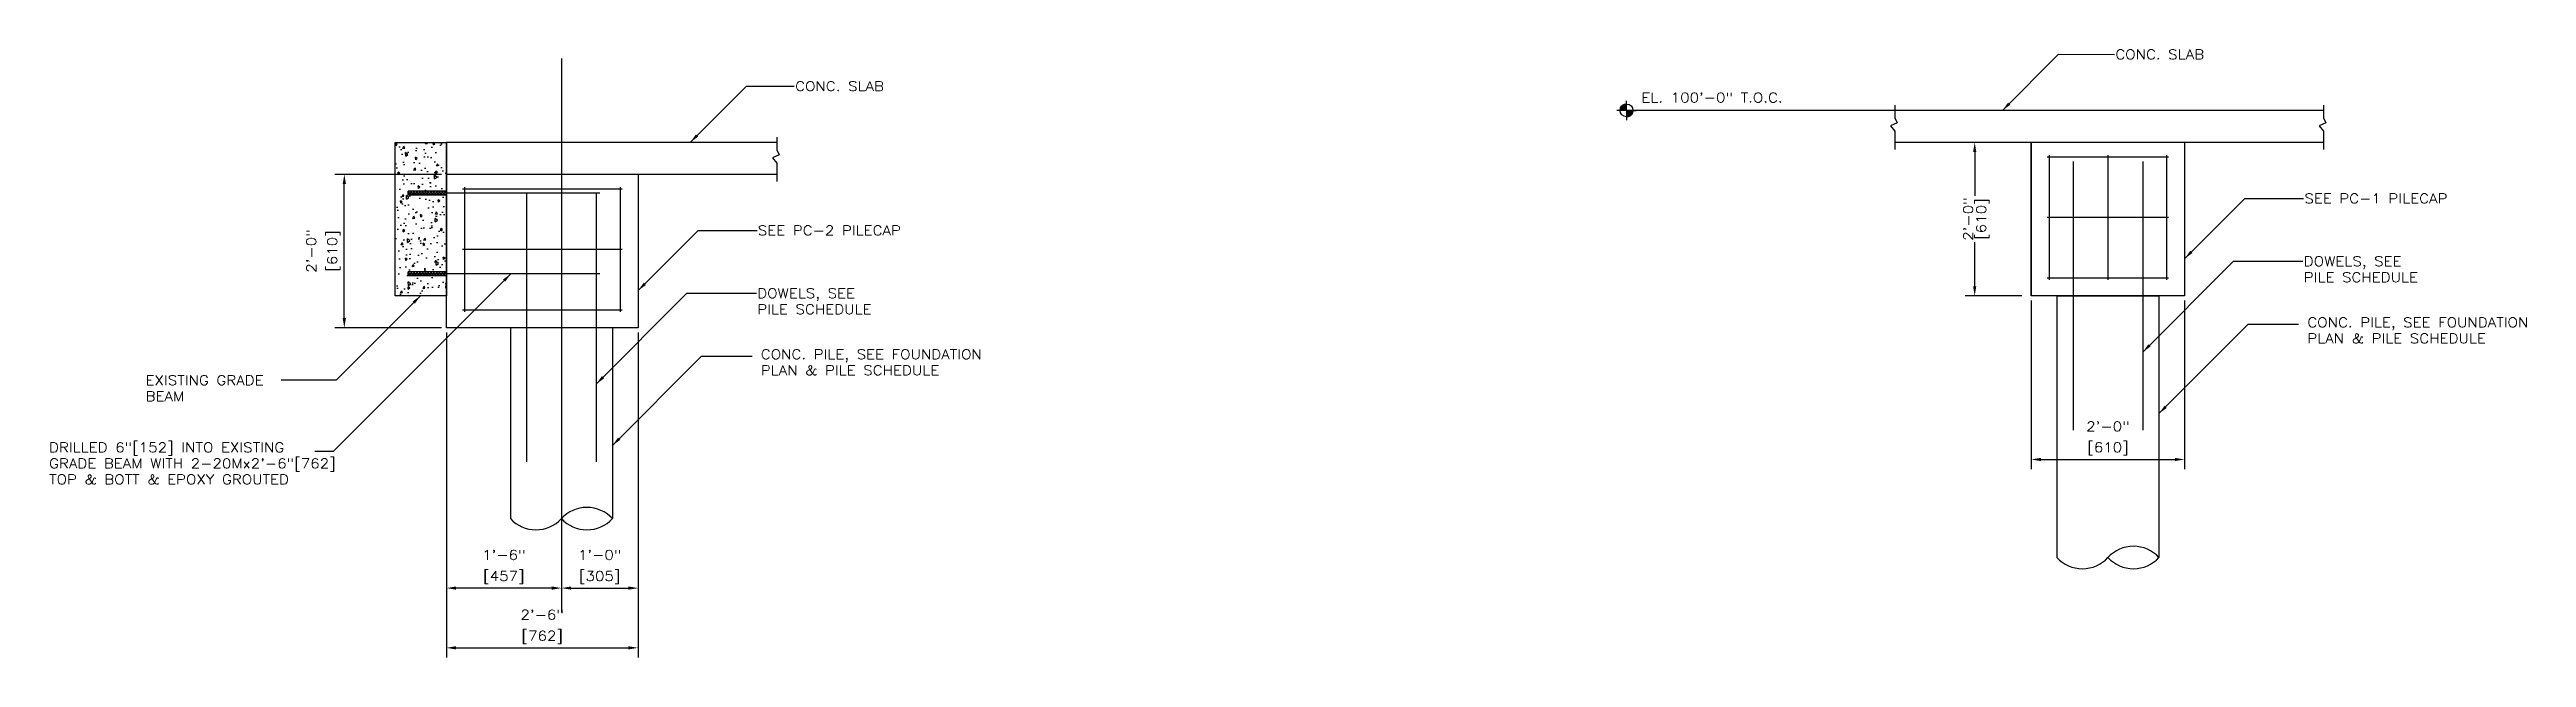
# Model space of a CAD drawing. Header units: inches. Extents: x -229 to 9761, y -1201 to 3580.
# Drawn here: x 1455.9 to 1843.6, y -896.5 to -801.4 of the extents above; entities that cross this region are included whole.
import ezdxf

# ---------------------------------------------------------------- set-up
doc = ezdxf.new("R2010")
doc.units = ezdxf.units.IN
doc.header["$MEASUREMENT"] = 0
doc.layers.get('0').update_dxf_attribs({"linetype": 'CONTINUOUS'})
doc.layers.get('DEFPOINTS').update_dxf_attribs({"linetype": 'CONTINUOUS'})
for name, color, linetype in [('Foundation_Details_Reinf', 131, 'CONTINUOUS'), ('LAYER11A', 11, 'CONTINUOUS'), ('LAYER131A', 131, 'CONTINUOUS'), ('STRUC_SECTION_CBM', 41, 'CONTINUOUS'), ('Structural_Section_Dim', 5, 'CONTINUOUS'), ('Structural_Section_Elev', 3, 'CONTINUOUS'), ('Structural_Section_Reinf', 131, 'CONTINUOUS'), ('Structural_Section_Text', 5, 'CONTINUOUS')]:
    doc.layers.add(name, color=color, linetype=linetype)
doc.styles.add('ROMANS-115', font='romans.shx', dxfattribs={"width": 1.15})
doc.dimstyles.new('112-ROMANS-115-MS', dxfattribs={"dimscale": 0, "dimtxt": 1.5, "dimasz": 1.5, "dimexe": 1.5, "dimexo": 1.5, "dimgap": 0.125, "dimtad": 0, "dimdec": 4, "dimzin": 1, "dimdsep": 46, "dimlunit": 4, "dimtxsty": 'ROMANS-115', "dimcen": 0.125, "dimclrd": 256, "dimclre": 256, "dimclrt": 256, "dimadec": 0, "dimazin": 0, "dimtfac": 1, "dimtdec": 4, "dimtofl": 0, "dimtmove": 0, "dimatfit": 0, "dimfxl": 1, "dimtfillclr": 256, "dimfrac": 2, "dimtolj": 1, "dimtzin": 0, "dimarcsym": 0})
doc.dimstyles.new('112-ROMANS-115-MS-BPV', dxfattribs={"dimscale": 0, "dimtxt": 1.5, "dimasz": 1.5, "dimexe": 1.5, "dimexo": 0.75, "dimgap": 0.75, "dimtad": 1, "dimdec": 3, "dimlfac": -96, "dimrnd": 0.125, "dimzin": 1, "dimdsep": 46, "dimlunit": 4, "dimtxsty": 'ROMANS-115', "dimcen": 0.75, "dimclrd": 256, "dimclre": 256, "dimclrt": 256, "dimadec": 0, "dimazin": 0, "dimtfac": 1, "dimtdec": 3, "dimtofl": 0, "dimtmove": 0, "dimatfit": 0, "dimfxl": 1, "dimfrac": 2, "dimtolj": 1, "dimtzin": 0, "dimarcsym": 0})

msp = doc.modelspace()

# ---------------------------------------------------------------- texts
at = {"layer": 'Structural_Section_Dim', "char_height": 1.5, "attachment_point": 1, "style": 'ROMANS-115'}
for s, insert in [('\\A1;CONC. SLAB', (1779.282627, -801.40022)), ('\\A1;CONC. SLAB', (1572.620251, -806.381785)), ('SEE PC-1 PILECAP', (1808.875847, -823.942156)), ('SEE PC-2 PILECAP', (1566.782958, -828.942156)), ('DOWELS, SEE\\PPILE SCHEDULE', (1808.780638, -833.776517)), ('DOWELS, SEE\\PPILE SCHEDULE', (1566.687749, -838.776517)), ('\\A1;CONC. PILE, SEE FOUNDATION\\PPLAN & PILE SCHEDULE', (1809.338335, -843.329208)), ('\\A1;CONC. PILE, SEE FOUNDATION\\PPLAN & PILE SCHEDULE', (1567.245446, -848.329208)), ('\\A1;EXISTING GRADE\\PBEAM', (1470.94214, -852.382718)), ('DRILLED 6"[152] INTO EXISTING \\PGRADE BEAM WITH 2-20Mx2\'-6"[762]\\PTOP & BOTT & EPOXY GROUTED', (1455.832822, -862.888602))]:
    msp.add_mtext(s, dxfattribs=dict(at, insert=insert))
at = {"layer": 'Structural_Section_Text', "insert": (1705.097211, -808.167526), "char_height": 1.5, "attachment_point": 1, "style": 'ROMANS-115'}
msp.add_mtext('EL. 100\'-0" T.O.C.', dxfattribs=at)

# ---------------------------------------------------------------- blocks, each defined once
blk = doc.blocks.new('*D130')
at = {"layer": 'DEFPOINTS', "color": 0, "ltscale": 2}
for p in [(1766.13, -815.92), (1757.27, -839.92), (1766.13, -839.92)]:
    blk.add_point(p, dxfattribs=at)
at = {"layer": 'Structural_Section_Dim', "lineweight": -2, "ltscale": 2}
for p, q in [((1757.27, -817.42), (1757.27, -824.3)), ((1757.27, -838.42), (1757.27, -831.54)), ((1764.63, -839.92), (1755.77, -839.92))]:
    blk.add_line(p, q, dxfattribs=at)
at = {"layer": 'Structural_Section_Dim', "ltscale": 2}
for points in [[(1757.02, -817.42), (1757.52, -817.42), (1757.27, -815.92)], [(1757.02, -838.42), (1757.52, -838.42), (1757.27, -839.92)]]:
    blk.add_solid(points, dxfattribs=at)
at = {"layer": 'Structural_Section_Dim', "ltscale": 2, "char_height": 1.5, "attachment_point": 5, "rotation": 90, "style": 'ROMANS-115'}
for s, insert in [('\\A1;2\'-0"', (1756.25, -827.92)), ('\\A1;[610]', (1758.54, -827.92))]:
    blk.add_mtext(s, dxfattribs=dict(at, insert=insert))
blk = doc.blocks.new('*D131')
at = {"layer": 'DEFPOINTS', "color": 0, "ltscale": 2}
for p in [(1766.13, -839.92), (1790.13, -839.92), (1790.13, -865.53)]:
    blk.add_point(p, dxfattribs=at)
at = {"layer": 'Structural_Section_Dim', "lineweight": -2, "ltscale": 2}
for p, q in [((1766.13, -840.67), (1766.13, -867.03)), ((1790.13, -840.67), (1790.13, -867.03)), ((1767.63, -865.53), (1788.63, -865.53))]:
    blk.add_line(p, q, dxfattribs=at)
at = {"layer": 'Structural_Section_Dim', "ltscale": 2}
for points in [[(1767.63, -865.28), (1767.63, -865.78), (1766.13, -865.53)], [(1788.63, -865.28), (1788.63, -865.78), (1790.13, -865.53)]]:
    blk.add_solid(points, dxfattribs=at)
at = {"layer": 'Structural_Section_Dim', "ltscale": 2, "char_height": 1.5, "attachment_point": 5, "style": 'ROMANS-115'}
for s, insert in [('\\A1;2\'-0"', (1778.13, -860.35)), ('\\A1;[610]', (1778.13, -863.88))]:
    blk.add_mtext(s, dxfattribs=dict(at, insert=insert))
blk = doc.blocks.new('*D132')
at = {"layer": 'DEFPOINTS', "color": 0, "ltscale": 2}
for p in [(1518.03, -844.92), (1548.03, -844.92), (1548.03, -895)]:
    blk.add_point(p, dxfattribs=at)
at = {"layer": 'Structural_Section_Dim', "lineweight": -2, "ltscale": 2}
for p, q in [((1518.03, -845.67), (1518.03, -896.5)), ((1548.03, -845.67), (1548.03, -896.5)), ((1519.53, -895), (1546.53, -895))]:
    blk.add_line(p, q, dxfattribs=at)
at = {"layer": 'Structural_Section_Dim', "ltscale": 2}
for points in [[(1519.53, -894.75), (1519.53, -895.25), (1518.03, -895)], [(1546.53, -894.75), (1546.53, -895.25), (1548.03, -895)]]:
    blk.add_solid(points, dxfattribs=at)
at = {"layer": 'Structural_Section_Dim', "ltscale": 2, "char_height": 1.5, "attachment_point": 5, "style": 'ROMANS-115'}
for s, insert in [('\\A1;2\'-6"', (1533.03, -889.82)), ('\\A1;[762]', (1533.03, -893.36))]:
    blk.add_mtext(s, dxfattribs=dict(at, insert=insert))
blk = doc.blocks.new('*D133')
at = {"layer": 'DEFPOINTS', "color": 0, "ltscale": 2}
for p in [(1518.03, -884.78), (1518.03, -885.65), (1536.03, -884.78)]:
    blk.add_point(p, dxfattribs=at)
at = {"layer": 'Structural_Section_Dim', "lineweight": -2, "ltscale": 2}
blk.add_line((1534.53, -885.65), (1519.53, -885.65), dxfattribs=at)
at = {"layer": 'Structural_Section_Dim', "ltscale": 2}
for points in [[(1519.53, -885.4), (1519.53, -885.9), (1518.03, -885.65)], [(1534.53, -885.4), (1534.53, -885.9), (1536.03, -885.65)]]:
    blk.add_solid(points, dxfattribs=at)
at = {"layer": 'Structural_Section_Dim', "ltscale": 2, "char_height": 1.5, "attachment_point": 5, "style": 'ROMANS-115'}
for s, insert in [('\\A1;1\'-6"', (1527.03, -880.47)), ('\\A1;[457]', (1527.03, -884.01))]:
    blk.add_mtext(s, dxfattribs=dict(at, insert=insert))
blk = doc.blocks.new('*D134')
at = {"layer": 'DEFPOINTS', "color": 0, "ltscale": 2}
for p in [(1536.03, -885.65), (1548.03, -885.65), (1548.03, -885.65)]:
    blk.add_point(p, dxfattribs=at)
at = {"layer": 'Structural_Section_Dim', "lineweight": -2, "ltscale": 2}
blk.add_line((1537.53, -885.65), (1546.53, -885.65), dxfattribs=at)
at = {"layer": 'Structural_Section_Dim', "ltscale": 2}
for points in [[(1537.53, -885.4), (1537.53, -885.9), (1536.03, -885.65)], [(1546.53, -885.4), (1546.53, -885.9), (1548.03, -885.65)]]:
    blk.add_solid(points, dxfattribs=at)
at = {"layer": 'Structural_Section_Dim', "ltscale": 2, "char_height": 1.5, "attachment_point": 5, "style": 'ROMANS-115'}
for s, insert in [('\\A1;1\'-0"', (1542.03, -880.47)), ('\\A1;[305]', (1542.03, -884.01))]:
    blk.add_mtext(s, dxfattribs=dict(at, insert=insert))
blk = doc.blocks.new('*D135')
at = {"layer": 'DEFPOINTS', "color": 0, "ltscale": 2}
for p in [(1502.05, -820.92), (1518.03, -820.92), (1518.03, -844.92)]:
    blk.add_point(p, dxfattribs=at)
at = {"layer": 'Structural_Section_Dim', "lineweight": -2, "ltscale": 2}
for p, q in [((1517.28, -820.92), (1500.55, -820.92)), ((1502.05, -843.42), (1502.05, -822.42)), ((1517.28, -844.92), (1500.55, -844.92))]:
    blk.add_line(p, q, dxfattribs=at)
at = {"layer": 'Structural_Section_Dim', "ltscale": 2}
for points in [[(1501.8, -822.42), (1502.3, -822.42), (1502.05, -820.92)], [(1501.8, -843.42), (1502.3, -843.42), (1502.05, -844.92)]]:
    blk.add_solid(points, dxfattribs=at)
at = {"layer": 'Structural_Section_Dim', "ltscale": 2, "char_height": 1.5, "attachment_point": 5, "rotation": 90, "style": 'ROMANS-115'}
for s, insert in [('\\A1;2\'-0"', (1496.87, -832.92)), ('\\A1;[610]', (1500.41, -832.92))]:
    blk.add_mtext(s, dxfattribs=dict(at, insert=insert))
blk = doc.blocks.new('*X48')
at = {"color": 0}
for p, q in [((614, 821.4), (626, 833.3)), ((614, 821.6), (625.8, 833.3)), ((614, 821.7), (625.6, 833.3)), ((614, 821.9), (625.4, 833.3)), ((614, 822.1), (625.3, 833.3)), ((614.1, 822.3), (625.1, 833.3)), ((614.1, 822.5), (624.9, 833.3)), ((614.1, 822.7), (624.7, 833.3)), ((614.1, 822.9), (624.5, 833.2)), ((614.1, 823.1), (624.3, 833.2)), ((614.2, 821.3), (626, 833.2)), ((614.2, 823.3), (624.1, 833.2)), ((614.2, 823.5), (623.8, 833.1)), ((614.3, 823.7), (623.6, 833.1)), ((614.3, 824), (623.4, 833.1)), ((614.3, 821.3), (626, 833)), ((614.4, 824.2), (623.2, 833)), ((614.4, 824.4), (622.9, 832.9)), ((614.5, 824.7), (622.7, 832.9)), ((614.5, 821.3), (626, 832.8)), ((614.6, 824.9), (622.4, 832.8)), ((614.7, 825.2), (622.2, 832.7)), ((614.7, 821.3), (626, 832.7)), ((614.8, 825.5), (621.9, 832.6)), ((614.9, 825.8), (621.6, 832.5)), ((614.9, 821.3), (626, 832.5)), ((615, 826.1), (621.3, 832.4)), ((615, 821.3), (626, 832.3)), ((615.1, 826.4), (621, 832.2)), ((615.2, 821.3), (626, 832.1)), ((615.3, 826.7), (620.6, 832.1)), ((615.4, 821.3), (626, 832)), ((615.5, 827.1), (620.3, 831.9)), ((615.6, 821.3), (626, 831.8)), ((615.7, 827.5), (619.9, 831.6)), ((615.8, 821.3), (626, 831.6)), ((615.9, 821.3), (626, 831.4)), ((616, 828), (619.4, 831.3)), ((616.1, 821.3), (626, 831.3)), ((616.3, 821.3), (626, 831.1)), ((616.4, 828.6), (618.8, 830.9)), ((616.5, 821.3), (626, 830.9)), ((616.6, 821.3), (626, 830.7)), ((616.8, 821.3), (626, 830.6)), ((617, 821.3), (626, 830.4)), ((617.2, 821.3), (626, 830.2)), ((617.3, 821.3), (626, 830)), ((617.5, 821.3), (626, 829.8)), ((617.7, 821.3), (626, 829.7)), ((617.9, 821.3), (626, 829.5)), ((618, 821.3), (626, 829.3)), ((618.2, 821.3), (626, 829.1)), ((618.4, 821.3), (626, 829)), ((618.6, 821.3), (626, 828.8)), ((618.8, 821.3), (626, 828.6)), ((618.9, 821.3), (626, 828.4)), ((619.1, 821.3), (626, 828.3)), ((619.3, 821.3), (626, 828.1)), ((619.5, 821.3), (626, 827.9)), ((619.6, 821.3), (626, 827.7)), ((619.8, 821.3), (626, 827.5)), ((620, 821.3), (626, 827.4)), ((620.2, 821.3), (626, 827.2)), ((620.3, 821.3), (626, 827)), ((620.5, 821.3), (626, 826.8)), ((620.7, 821.3), (626, 826.7)), ((620.9, 821.3), (626, 826.5)), ((621.1, 821.3), (626, 826.3)), ((621.2, 821.3), (626, 826.1)), ((621.4, 821.3), (626, 826)), ((621.6, 821.3), (626, 825.8)), ((621.8, 821.3), (626, 825.6)), ((621.9, 821.3), (626, 825.4)), ((622.1, 821.3), (626, 825.2)), ((622.3, 821.3), (626, 825.1)), ((622.5, 821.3), (626, 824.9)), ((622.6, 821.3), (626, 824.7)), ((622.8, 821.3), (626, 824.5)), ((623, 821.3), (626, 824.4)), ((623.2, 821.3), (626, 824.2)), ((623.4, 821.3), (626, 824)), ((623.5, 821.3), (626, 823.8)), ((623.7, 821.3), (626, 823.7)), ((623.9, 821.3), (626, 823.5)), ((624.1, 821.3), (626, 823.3)), ((624.2, 821.3), (626, 823.1)), ((624.4, 821.3), (626, 822.9)), ((624.6, 821.3), (626, 822.8)), ((624.8, 821.3), (626, 822.6)), ((624.9, 821.3), (626, 822.4)), ((625.1, 821.3), (626, 822.2)), ((625.3, 821.3), (626, 822.1)), ((625.5, 821.3), (626, 821.9)), ((625.7, 821.3), (626, 821.7)), ((625.8, 821.3), (626, 821.5)), ((626, 821.3), (626, 821.4))]:
    blk.add_line(p, q, dxfattribs=at)

# ---------------------------------------------------------------- dimensions: what is measured, and where the dimension line sits
at = {"layer": 'Structural_Section_Dim'}
for base, p1, p2, dimstyle, override, picture, middle in [((1757.271187, -839.920641), (1766.127798, -815.920641), (1766.127798, -839.920641), '112-ROMANS-115-MS', {"dimscale": 1, "dimpost": '\\X', "dimse1": 1}, '*D130', (1757.271187, -827.920641)), ((1502.052894, -820.920641), (1518.034909, -844.920641), (1518.034909, -820.920641), '112-ROMANS-115-MS-BPV', {"dimscale": 1, "dimpost": '\\X'}, '*D135', (1498.51718, -832.920641))]:
    dim = msp.add_linear_dim(base=base, p1=p1, p2=p2, angle=90, dimstyle=dimstyle, override=override, dxfattribs=at)
    dim.commit()
    dim.dimension.update_dxf_attribs({"geometry": picture, "text_midpoint": middle})
for base, p1, p2, override, picture, middle in [((1790.127798, -865.527823), (1766.127798, -839.920641), (1790.127798, -839.920641), {"dimscale": 1, "dimpost": '\\X'}, '*D131', (1778.127798, -861.992108)), ((1548.034909, -895.000291), (1518.034909, -844.920641), (1548.034909, -844.920641), {"dimscale": 1, "dimpost": '\\X'}, '*D132', (1533.034909, -891.464577)), ((1518.034909, -885.650174), (1536.034909, -884.784855), (1518.034909, -884.784855), {"dimscale": 1, "dimpost": '\\X', "dimse1": 1, "dimse2": 1}, '*D133', (1527.034909, -882.11446)), ((1548.034909, -885.650174), (1536.034909, -885.650174), (1548.034909, -885.650174), {"dimscale": 1, "dimpost": '\\X', "dimse1": 1, "dimse2": 1}, '*D134', (1542.034909, -882.11446))]:
    dim = msp.add_linear_dim(base=base, p1=p1, p2=p2, dimstyle='112-ROMANS-115-MS-BPV', override=override, dxfattribs=at)
    dim.commit()
    dim.dimension.update_dxf_attribs({"geometry": picture, "text_midpoint": middle})

# ---------------------------------------------------------------- hatches: boundary and pattern name
at = {"layer": 'LAYER11A'}
h = msp.add_hatch(dxfattribs=at)
h.set_pattern_fill('AR-CONC', color=256, scale=0.5, angle=45, style=0)
h.set_pattern_definition([(95, (0, 0), (2.75776, 2.3140354), [0.375, -4.125]), (40, (0, 0), (-3.149961, 2.168841), [0.3, -3.3]), (145.4514, (0.2298, 0.193), (-0.392197, 4.4828764), [0.318701, -3.5057106]), (91.1842, (-0.707, 0.707), (4.358465, 3.188069), [0.5625, -6.1875]), (141.6356, (-0.344, 0.973), (-0.139495, 6.748558), [0.478051, -5.258565]), (36.1842, (-0.707, 0.707), (-0.1395, 6.748558), [0.45, -4.95]), (66, (-0.1768, 0.884), (3.533858, 0.6869124), [0.375, -4.125]), (11, (-0.1768, 0.884), (-1.703543, 3.424042), [0.3, -3.3]), (116.4514, (0.1177, 0.941), (1.830318, 4.110953), [0.318701, -3.5057106]), (82.5, (0, 0), (-1.1339659, 1.2199491), [0, -3.26, 0, -3.35, 0, -3.3125]), (52.5, (0, 0), (-0.4643647, 2.3245472), [0, -1.91, 0, -3.185, 0, -1.2625]), (12.5, (-0.7884, -0.7884), (1.9670908, 1.8076038), [0, -1.25, 0, -3.9, 0, -5.175]), (2.5, (-1.142, -1.142), (1.70795, 2.415799), [0, -1.625, 0, -2.59, 0, -3.675])])
h.paths.add_polyline_path([(1518.034909, -823.545641), (1518.034909, -815.920641), (1510.034909, -815.920641), (1510.034909, -839.920641), (1518.034909, -839.920641), (1518.034909, -836.795641), (1512.034909, -836.795641), (1512.034909, -836.170641), (1518.034909, -836.170641), (1518.034909, -824.170641), (1512.034909, -824.170641), (1512.034909, -823.545641)])
h = msp.add_hatch(dxfattribs=at)
h.set_pattern_fill('NET', color=256, scale=2.5, angle=45, style=0)
h.set_pattern_definition([(45, (2e-13, -5), (-0.22097087, 0.22097087), []), (135, (2e-13, -5), (-0.22097087, -0.22097087), [])])
h.paths.add_polyline_path([(1518.034909, -823.858141), (1518.034909, -823.545641), (1512.034909, -823.545641), (1512.034909, -823.858141)])
h.paths.add_polyline_path([(1518.034909, -824.170641), (1518.034909, -823.858141), (1512.034909, -823.858141), (1512.034909, -824.170641)])
h = msp.add_hatch(dxfattribs=at)
h.set_pattern_fill('NET', color=256, scale=2.5, angle=45, style=0)
h.set_pattern_definition([(45, (0, -17.625), (-0.22097087, 0.22097087), []), (135, (0, -17.625), (-0.22097087, -0.22097087), [])])
h.paths.add_polyline_path([(1518.034909, -836.170641), (1512.034909, -836.170641), (1512.034909, -836.483141), (1518.034909, -836.483141)])
h.paths.add_polyline_path([(1518.034909, -836.483141), (1512.034909, -836.483141), (1512.034909, -836.795641), (1518.034909, -836.795641)])

# ---------------------------------------------------------------- linework, layer by layer
at = {"layer": 'Foundation_Details_Reinf'}
for p, q in [((1772.677635, -818.920641), (1772.677635, -860.920641)), ((1783.577961, -818.920641), (1783.577961, -860.920641)), ((1530.584746, -823.920641), (1530.584746, -865.920641)), ((1541.485072, -823.920641), (1541.485072, -865.920641))]:
    msp.add_line(p, q, dxfattribs=at)
at = {"layer": 'LAYER11A'}
for p, q in [((1811.845419, -810.920641), (1744.759578, -810.920641)), ((1518.034909, -844.920641), (1518.034909, -815.920641)), ((1569.75253, -815.920641), (1518.034909, -815.920641)), ((1811.845419, -815.920641), (1744.759578, -815.920641)), ((1766.127798, -815.920641), (1766.127798, -839.920641)), ((1790.127798, -815.920641), (1790.127798, -839.920641)), ((1569.75253, -820.920641), (1518.034909, -820.920641)), ((1548.034909, -820.920641), (1548.034909, -844.920641)), ((1512.034909, -824.170641), (1512.034909, -823.545641)), ((1512.034909, -836.795641), (1512.034909, -836.170641)), ((1790.127798, -839.920641), (1766.127798, -839.920641)), ((1548.034909, -844.920641), (1518.034909, -844.920641))]:
    msp.add_line(p, q, dxfattribs=at)
at = {"layer": 'LAYER11A', "ltscale": 10}
for p, q in [((1518.034909, -823.545641), (1512.034909, -823.545641)), ((1518.034909, -824.170641), (1512.034909, -824.170641)), ((1518.034909, -836.170641), (1512.034909, -836.170641)), ((1518.034909, -836.795641), (1512.034909, -836.795641))]:
    msp.add_line(p, q, dxfattribs=at)
msp.add_lwpolyline([(1518.034909, -839.920641), (1510.034909, -839.920641), (1510.034909, -815.920641), (1518.034909, -815.920641)], close=True, dxfattribs=at)
at = {"layer": 'LAYER131A'}
for p, q in [((1770.14169, -839.920641), (1770.14169, -880.869329)), ((1770.14169, -839.920641), (1786.113906, -839.920641)), ((1786.113906, -839.920641), (1786.113906, -880.869329)), ((1528.048801, -844.920641), (1528.048801, -874.786347)), ((1544.021017, -844.920641), (1544.021017, -874.786347))]:
    msp.add_line(p, q, dxfattribs=at)
for centre, start, end in [((1532.041855, -871.116342), 222.58603586, 317.41396414), ((1540.027963, -878.456353), 42.58603586, 137.41396414), ((1540.027963, -871.116342), 222.58603586, 317.41396414), ((1782.120852, -884.539335), 42.58603586, 137.41396414), ((1774.134744, -877.199323), 222.58603586, 317.41396414), ((1782.120852, -877.199323), 222.58603586, 317.41396414)]:
    msp.add_arc(centre, 5.423414, start, end, dxfattribs=at)
at = {"layer": 'STRUC_SECTION_CBM', "ltscale": 8}
for p, q in [((1766.127798, -839.920641), (1766.127798, -815.920641)), ((1774.127798, -839.920641), (1766.127798, -839.920641))]:
    msp.add_line(p, q, dxfattribs=at)
at = {"layer": 'Structural_Section_Dim', "ltscale": 12}
for p, q in [((1536.034909, -802.788172), (1536.034909, -889.454305)), ((1744.759578, -810.920641), (1702.7652, -810.920641))]:
    msp.add_line(p, q, dxfattribs=at)
at = {"layer": 'Structural_Section_Dim'}
for p, q in [((1744.759578, -810.081913), (1744.759578, -812.087753)), ((1811.845419, -810.081913), (1811.845419, -812.087753)), ((1745.142131, -812.851883), (1744.09011, -813.329466)), ((1744.09011, -813.329466), (1744.759578, -814.189112)), ((1744.759578, -812.087753), (1745.142131, -812.851883)), ((1744.759578, -814.189112), (1744.759578, -817.054599)), ((1812.227972, -812.851883), (1811.175952, -813.329466)), ((1811.175952, -813.329466), (1811.845419, -814.189112)), ((1811.845419, -812.087753), (1812.227972, -812.851883)), ((1811.845419, -814.189112), (1811.845419, -817.054599)), ((1570.135083, -817.851883), (1569.083063, -818.329466)), ((1569.75253, -815.081913), (1569.75253, -817.087753)), ((1569.75253, -817.087753), (1570.135083, -817.851883)), ((1569.083063, -818.329466), (1569.75253, -819.189112)), ((1569.75253, -819.189112), (1569.75253, -822.054599))]:
    msp.add_line(p, q, dxfattribs=at)
at = {"layer": 'Structural_Section_Elev'}
for q in [(1702.7652, -809.416734), (1701.261294, -810.920641), (1704.269106, -810.920641), (1702.7652, -812.424547)]:
    msp.add_line((1702.7652, -810.920641), q, dxfattribs=at)
msp.add_circle((1702.7652, -810.920641), 1.002604, dxfattribs=at)
for centre, start, end in [((1702.7652, -810.920641), 90, 180), ((1702.765201, -810.919337), 269.94478167, 359.94478167)]:
    msp.add_arc(centre, 1.002604, start, end, dxfattribs=at)
at = {"layer": 'Structural_Section_Reinf'}
for p, q in [((1768.940298, -817.920641), (1768.940298, -837.420641)), ((1778.127798, -817.920641), (1778.127798, -837.420641)), ((1787.315298, -817.920641), (1787.315298, -837.420641)), ((1787.627798, -818.233141), (1768.627798, -818.233141)), ((1542.034909, -823.858141), (1512.034909, -823.858141)), ((1545.534909, -823.233141), (1520.534909, -823.233141)), ((1520.847409, -822.920641), (1520.847409, -842.420641)), ((1545.222409, -822.920641), (1545.222409, -842.420641)), ((1787.627798, -827.670641), (1768.627798, -827.670641)), ((1545.534909, -832.670641), (1520.534909, -832.670641)), ((1542.034909, -836.483141), (1512.034909, -836.483141)), ((1768.627798, -837.108141), (1787.627798, -837.108141)), ((1520.534909, -842.108141), (1545.534909, -842.108141))]:
    msp.add_line(p, q, dxfattribs=at)

# ---------------------------------------------------------------- block references
at = {"layer": 'Structural_Section_Elev', "xscale": 0.0835503472221717, "yscale": 0.08355034722239907, "zscale": 0.0835503472222602}
msp.add_blockref('*X48', (1650.464105, -879.544053), dxfattribs=at)
at = {"layer": 'Structural_Section_Elev', "xscale": -0.08355034722223381, "yscale": 0.08355034722239907, "zscale": 0.0835503472222602, "rotation": 269.9447816678198}
msp.add_blockref('*X48', (1634.094455, -863.157315), dxfattribs=at)

msp.set_redraw_order([(e.dxf.handle, doc.entitydb.next_handle()) for e in msp.query("TEXT MTEXT ATTDEF DIMENSION ARC_DIMENSION")])  # texts and dimensions are drawn at this point

# ---------------------------------------------------------------- leaders
at = {"layer": 'Structural_Section_Dim', "annotation_type": 0, "has_hookline": 1}
for points, dimstyle, hookline_direction, text_width in [([(1761.614369, -810.920641), (1770.403225, -802.131785), (1779.157627, -802.15022)], '112-ROMANS-115-MS', 0, 15.360714), ([(1556.198594, -815.920641), (1564.987449, -807.131785), (1572.495251, -807.131785)], '112-ROMANS-115-MS', 0, 15.360714), ([(1790.127798, -834.113737), (1799.549379, -824.692156), (1808.750847, -824.692156)], '112-ROMANS-115-MS', 0, 25.217857), ([(1548.034909, -839.113737), (1557.45649, -829.692156), (1566.657958, -829.692156)], '112-ROMANS-115-MS', 0, 25.217857), ([(1783.577961, -848.728977), (1797.780422, -834.526517), (1808.655638, -834.526517)], '112-ROMANS-115-MS', 0, 19.796429), ([(1513.9834, -839.920641), (1500.771323, -853.132718), (1492.145712, -853.132718)], '112-ROMANS-115-MS-BPV', 1, 20.453571), ([(1541.485072, -853.728977), (1555.687532, -839.526517), (1566.562749, -839.526517)], '112-ROMANS-115-MS', 0, 19.796429)]:
    msp.add_leader(points, dimstyle=dimstyle, override={"dimscale": 1, "dimtad": 0}, dxfattribs=dict(at, hookline_direction=hookline_direction, text_width=text_width))
at = {"layer": 'Structural_Section_Dim'}
for points, dimstyle in [([(1528.120676, -836.483141), (1500.330634, -864.273182), (1497.455389, -864.273182)], '112-ROMANS-115-MS-BPV'), ([(1786.113906, -858.341271), (1800.082057, -844.373119), (1807.962267, -844.373119)], '112-ROMANS-115-MS'), ([(1544.021017, -863.341271), (1557.989168, -849.373119), (1565.869378, -849.373119)], '112-ROMANS-115-MS')]:
    msp.add_leader(points, dimstyle=dimstyle, override={"dimscale": 1, "dimtad": 0}, dxfattribs=at)

doc.saveas('drawing.dxf')
